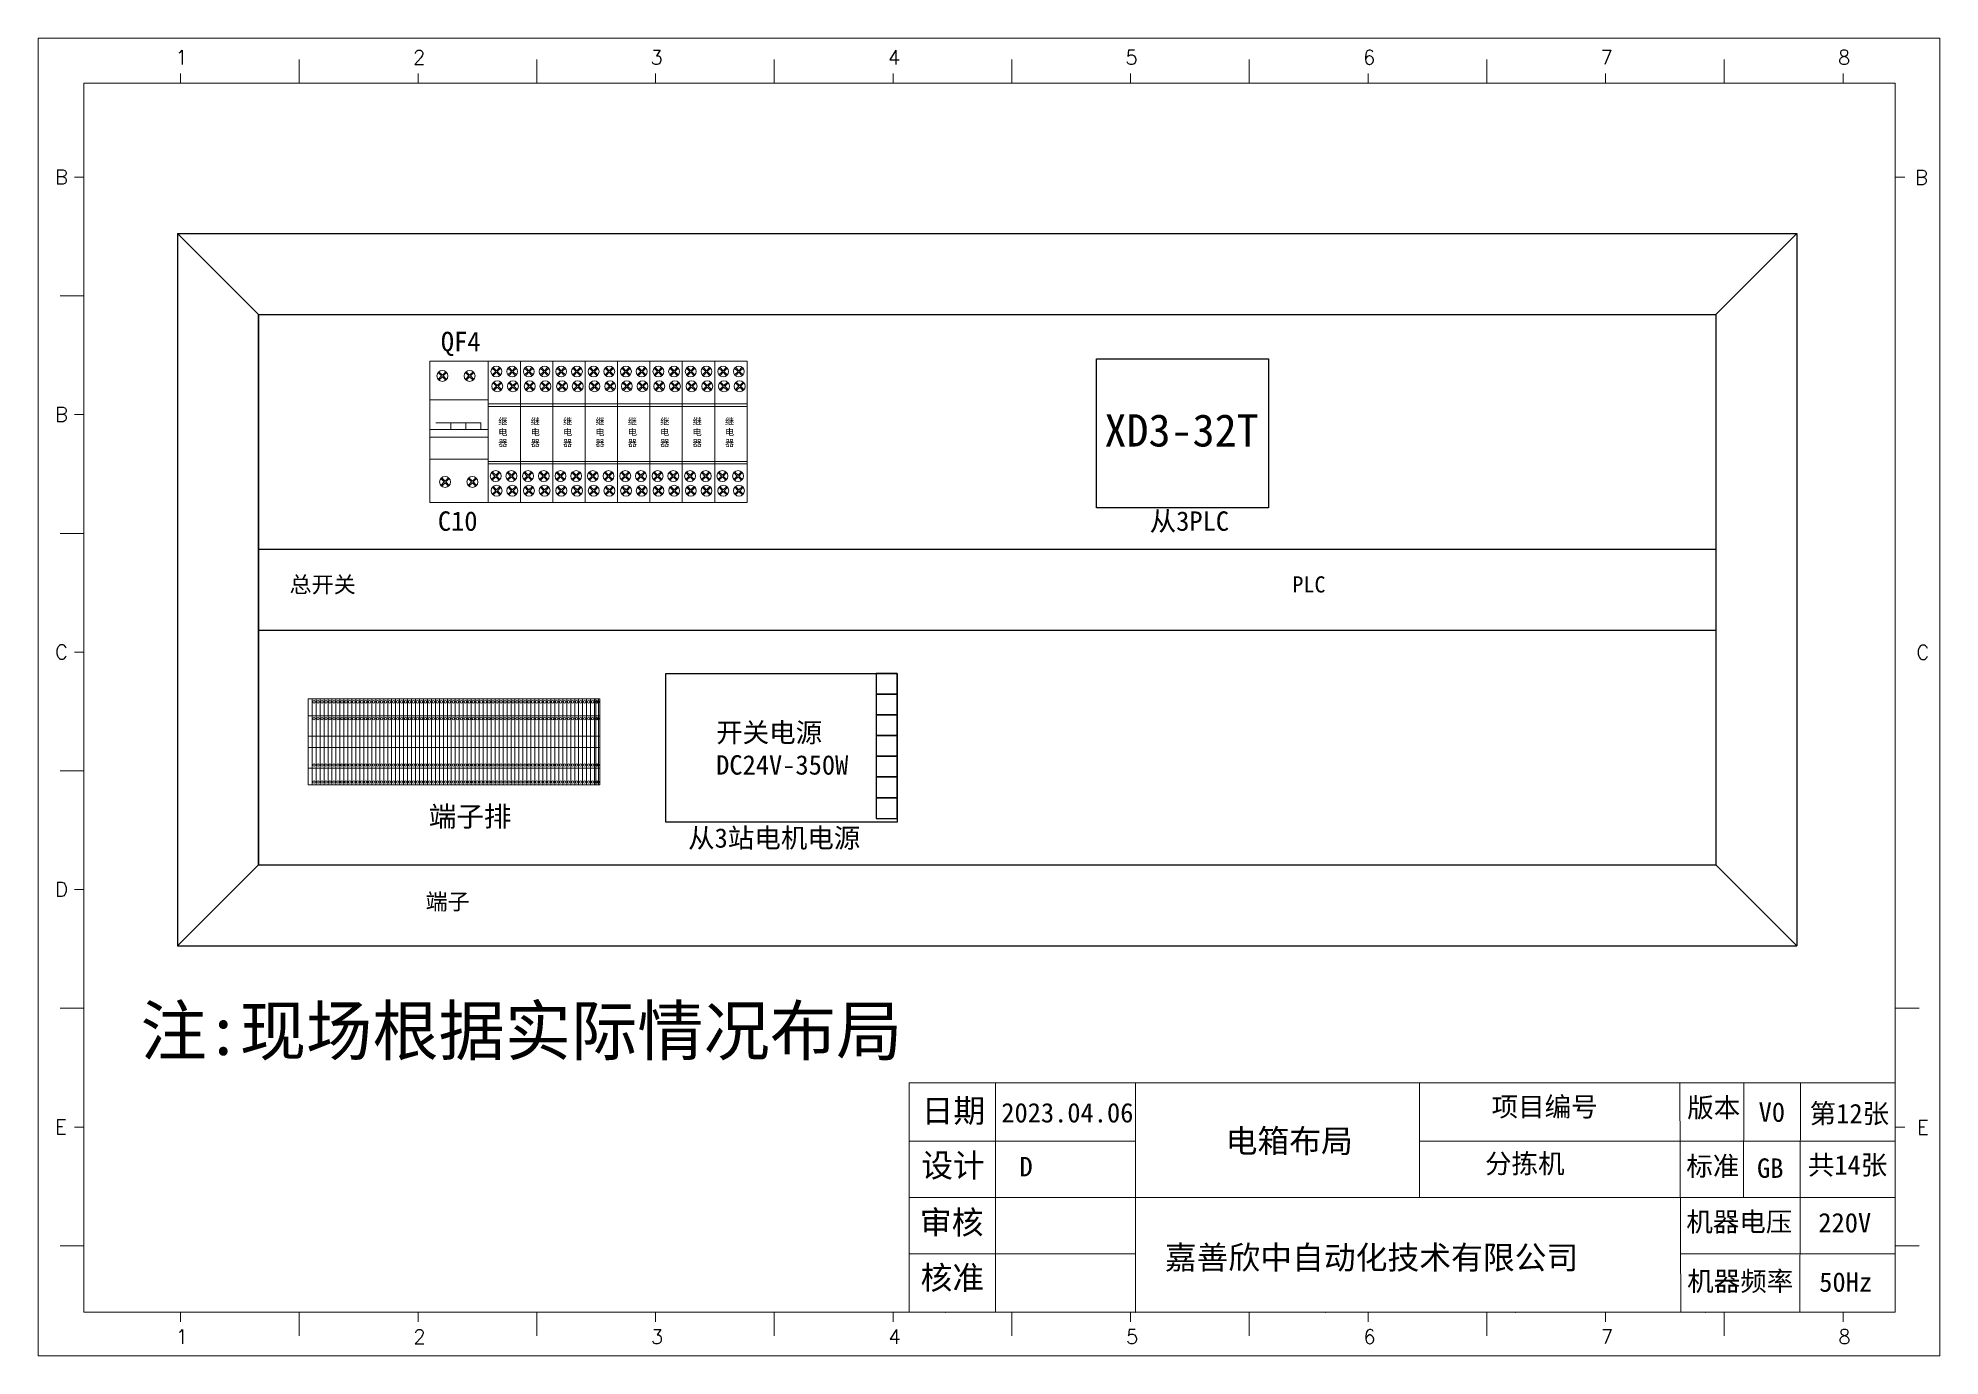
# Model space of a CAD drawing. Header units: millimetres. Extents: x 40430 to 48442, y -3636 to 4180.
# Drawn here: x 42796 to 43383, y 1258 to 1665 of the extents above; entities that cross this region are included whole.
import ezdxf

# ---------------------------------------------------------------- set-up
doc = ezdxf.new("R2010")
doc.units = ezdxf.units.MM
doc.styles.add('SIMPLEX', font='SIMPLEX')
doc.styles.get("Standard").update_dxf_attribs({"font": ''})
doc.styles.get('Standard').set_extended_font_data('SimSun')

msp = doc.modelspace()

# ---------------------------------------------------------------- texts
at = {"color": 7, "lineweight": 9, "style": 'SIMPLEX'}
for s, height, p in [('1', 4.4, (42838.33, 1656.6)), ('2', 4.4, (42911.67, 1656.6)), ('3', 4.4, (42985.01, 1656.6)), ('4', 4.4, (43058.35, 1656.6)), ('5', 4.4, (43131.68, 1656.6)), ('6', 4.4, (43205.02, 1656.6)), ('7', 4.4, (43278.36, 1656.6)), ('8', 4.4, (43351.7, 1656.6)), ('B', 4.46, (42801.14, 1619.62)), ('B', 4.46, (43375.45, 1619.48)), ('B', 4.46, (42801.14, 1546.28)), ('C', 4.46, (42801.14, 1472.95)), ('C', 4.46, (43375.88, 1472.8)), ('D', 4.46, (42801.14, 1399.61)), ('E', 4.46, (42801.14, 1326.27)), ('E', 4.46, (43376.09, 1326.12)), ('1', 4.4, (42838.46, 1261.48)), ('2', 4.4, (42911.8, 1261.48)), ('3', 4.4, (42985.14, 1261.48)), ('4', 4.4, (43058.48, 1261.48)), ('5', 4.4, (43131.82, 1261.48)), ('6', 4.4, (43205.15, 1261.48)), ('7', 4.4, (43278.49, 1261.48)), ('8', 4.4, (43351.83, 1261.48))]:
    msp.add_text(s, height=height, dxfattribs=at).set_placement(p)
at = {"lineweight": 9, "attachment_point": 1}
for s, insert, char_height, width in [('QF4', (42920.27, 1574.04), 6, 12.5285), ('XD3-32T', (43125.18, 1548.6), 10, 12.5285), ('C10', (42919.35, 1518.58), 6, 12.5486), ('从3PLC', (43139.15, 1518.58), 6, 26.3588), ('从3站电机电源', (42996.61, 1420.71), 6, 69.421), ('日期', (43068.71, 1337.06), 7.2, 80.4), ('2023.04.06', (43093.32, 1335.85), 6, 93.9465), ('{\\fSimSun|b0|i0|c134|p2;项目编号}', (43244.73, 1337.69), 6, 93.9465), ('{\\fSimSun|b0|i0|c134|p2;版本}', (43305.13, 1337.44), 6, 93.9465), ('{\\fSimSun|b0|i0|c134|p2;第12张}', (43342.94, 1335.6), 6, 93.9465), ('{\\fSimSun|b1|i0|c134|p34;电箱布局}', (43162.6, 1327.73), 7.2, 72.4452), ('{\\fFangSong_GB2312|b0|i0|c134|p0;设计}', (43068.59, 1320.19), 7.2, 80.4), ('{\\fSimSun|b0|i0|c134|p2;D}', (43098.94, 1319.2), 6, 93.9465), ('分拣机', (43242.7, 1320.14), 6, 93.9465), ('{\\f宋体|b0|i0|c134|p2;标准}', (43304.85, 1319.38), 6, 93.9465), ('{\\fSimSun|b0|i0|c134|p2;共14张}', (43342.38, 1319.73), 6, 93.9465), ('{\\fFangSong_GB2312|b0|i0|c134|p0;审核}', (43068.18, 1302.59), 7.2, 80.4), ('{\\f宋体|b0|i0|c134|p2;机器电压}', (43304.85, 1302.17), 6, 93.9465), ('{\\fSimSun|b0|i0|c134|p2; 220V}', (43341.53, 1301.89), 6, 23.8077), ('{\\fSimSun|b1|i0|c134|p34;嘉善欣中自动化技术有限公司}', (43143.82, 1291.73), 7.2, 179.0781), ('{\\fFangSong_GB2312|b0|i0|c134|p0;核准}', (43068.4, 1285.51), 7.2, 80.4), ('{\\f宋体|b0|i0|c134|p2;机器频率}', (43305.13, 1283.83), 6, 93.9465), ('{\\f宋体|b0|i0|c134|p2; 50Hz}', (43341.81, 1283.55), 6, 93.9465)]:
    msp.add_mtext(s, dxfattribs=dict(at, insert=insert, char_height=char_height, width=width))
at = {"color": 0, "lineweight": 9, "char_height": 2, "attachment_point": 3}
for insert in [(42940.82, 1547.36), (42950.82, 1547.36), (42960.82, 1547.36), (42970.82, 1547.36), (42980.82, 1547.36), (42990.82, 1547.36), (43000.82, 1547.36), (43010.82, 1547.36)]:
    msp.add_mtext_dynamic_manual_height_columns('继\\P电\\P器 ', width=5.094, gutter_width=12.5, heights=[0], dxfattribs=dict(at, insert=insert))
at = {"lineweight": 9, "char_height": 5, "attachment_point": 1}
for s, insert in [('总开关', (42873.54, 1498.48)), ('PLC', (43183.22, 1498.53)), ('端子', (42915.54, 1400.55))]:
    msp.add_mtext_dynamic_manual_height_columns(s, width=931.2624, gutter_width=12.5, heights=[0], dxfattribs=dict(at, insert=insert))
at = {"linetype": 'ByBlock', "lineweight": -2, "insert": (43005.27, 1453.28), "char_height": 15, "width": 77.1662, "attachment_point": 1}
msp.add_mtext('{\\H0.4x;开关电源\\PDC24V-350W}', dxfattribs=at)
at = {"color": 0, "lineweight": 9, "attachment_point": 1}
for s, insert, char_height, width in [('端子排', (42916.54, 1427.48), 6.24, 50.2828), ('{\\fSimSun|b0|i0|c134|p2;V0}', (43327.18, 1336.04), 6, 93.9465), ('{\\fSimSun|b0|i0|c134|p2;GB}', (43326.69, 1318.74), 6, 93.9465)]:
    msp.add_mtext(s, dxfattribs=dict(at, insert=insert, char_height=char_height, width=width))
at = {"color": 1, "lineweight": 9, "insert": (42827.52, 1365.67), "char_height": 15, "width": 285.7157, "attachment_point": 1}
msp.add_mtext('注:现场根据实际情况布局', dxfattribs=at)

# ---------------------------------------------------------------- linework, layer by layer
at = {"color": 7, "lineweight": 9}
for p, q in [((42876.56, 1650.86), (42876.56, 1658.19)), ((42949.9, 1650.86), (42949.9, 1658.19)), ((43023.23, 1650.86), (43023.23, 1658.19)), ((43096.57, 1650.86), (43096.57, 1658.19)), ((43169.91, 1650.86), (43169.91, 1658.19)), ((43243.25, 1650.86), (43243.25, 1658.19)), ((43316.59, 1650.86), (43316.59, 1658.19)), ((43369.39, 1650.86), (42810.03, 1650.86)), ((42810.03, 1650.86), (42810.03, 1271.24)), ((42839.89, 1650.86), (42839.89, 1653.79)), ((42913.23, 1650.86), (42913.23, 1653.79)), ((42986.57, 1650.86), (42986.57, 1653.79)), ((43059.9, 1650.86), (43059.9, 1653.79)), ((43133.24, 1650.86), (43133.24, 1653.79)), ((43206.58, 1650.86), (43206.58, 1653.79)), ((43279.92, 1650.86), (43279.92, 1653.79)), ((43353.25, 1650.86), (43353.25, 1653.79)), ((43369.39, 1271.24), (43369.39, 1650.86)), ((42810.03, 1621.78), (42807.09, 1621.78)), ((43369.39, 1621.78), (43372.32, 1621.78)), ((42810.03, 1585.11), (42802.69, 1585.11)), ((42810.03, 1548.45), (42807.09, 1548.45)), ((42810.03, 1511.78), (42802.69, 1511.78)), ((42810.03, 1475.11), (42807.09, 1475.11)), ((42810.03, 1438.44), (42802.69, 1438.44)), ((42810.03, 1401.77), (42807.09, 1401.77)), ((42810.03, 1365.1), (42802.69, 1365.1)), ((43369.39, 1365.1), (43376.72, 1365.1)), ((43369.39, 1360.05), (43369.39, 1342.09)), ((42810.03, 1328.43), (42807.09, 1328.43)), ((43369.39, 1328.43), (43372.32, 1328.43)), ((42810.03, 1291.76), (42802.69, 1291.76)), ((43369.39, 1291.76), (43376.72, 1291.76)), ((42810.03, 1271.24), (43369.39, 1271.24)), ((42839.89, 1271.24), (42839.89, 1268.31)), ((42876.56, 1271.24), (42876.56, 1263.91)), ((42913.23, 1271.24), (42913.23, 1268.31)), ((42949.9, 1271.24), (42949.9, 1263.91)), ((42986.57, 1271.24), (42986.57, 1268.31)), ((43023.23, 1271.24), (43023.23, 1263.91)), ((43059.9, 1271.24), (43059.9, 1268.31)), ((43096.57, 1271.24), (43096.57, 1263.91)), ((43133.24, 1271.24), (43133.24, 1268.31)), ((43169.91, 1271.24), (43169.91, 1263.91)), ((43206.58, 1271.24), (43206.58, 1268.31)), ((43243.25, 1271.24), (43243.25, 1263.91)), ((43279.92, 1271.24), (43279.92, 1268.31)), ((43316.59, 1271.24), (43316.59, 1263.91)), ((43353.25, 1271.24), (43353.25, 1268.31))]:
    msp.add_line(p, q, dxfattribs=at)
at = {"lineweight": -2}
for p, q in [((42838.94, 1604.38), (43338.94, 1604.38)), ((42838.94, 1604.38), (42838.94, 1384.38)), ((42838.94, 1604.38), (42863.94, 1579.38)), ((43338.94, 1604.38), (43313.94, 1579.38)), ((43338.94, 1604.38), (43338.94, 1604.38)), ((43338.94, 1604.38), (43338.94, 1384.38)), ((42863.94, 1579.38), (43313.94, 1579.38)), ((42863.94, 1579.38), (42863.94, 1409.38)), ((42863.94, 1579.38), (42863.94, 1579.38)), ((42863.94, 1409.38), (42863.94, 1579.38)), ((43313.94, 1579.38), (43313.94, 1409.38)), ((42863.94, 1506.88), (43313.94, 1506.88)), ((42863.94, 1481.88), (43313.94, 1481.88)), ((42838.94, 1384.38), (42863.94, 1409.38)), ((42863.94, 1409.38), (43313.94, 1409.38)), ((43338.94, 1384.38), (43313.94, 1409.38)), ((42838.94, 1384.38), (43338.94, 1384.38))]:
    msp.add_line(p, q, dxfattribs=at)
at = {"linetype": 'ByBlock', "lineweight": 9}
for p, q in [((42936.13, 1562.83), (42937.2, 1561.77)), ((42936.37, 1563.07), (42937.43, 1562.01)), ((42938.49, 1563.07), (42937.43, 1562.01)), ((42938.73, 1562.83), (42937.67, 1561.77)), ((42940.98, 1562.83), (42942.04, 1561.77)), ((42941.22, 1563.07), (42942.28, 1562.01)), ((42943.34, 1563.07), (42942.28, 1562.01)), ((42943.58, 1562.83), (42942.51, 1561.77)), ((42946.13, 1562.83), (42947.2, 1561.77)), ((42946.37, 1563.07), (42947.43, 1562.01)), ((42948.49, 1563.07), (42947.43, 1562.01)), ((42948.73, 1562.83), (42947.67, 1561.77)), ((42950.98, 1562.83), (42952.04, 1561.77)), ((42951.22, 1563.07), (42952.28, 1562.01)), ((42953.34, 1563.07), (42952.28, 1562.01)), ((42953.58, 1562.83), (42952.51, 1561.77)), ((42956.13, 1562.83), (42957.2, 1561.77)), ((42956.37, 1563.07), (42957.43, 1562.01)), ((42958.49, 1563.07), (42957.43, 1562.01)), ((42958.73, 1562.83), (42957.67, 1561.77)), ((42960.98, 1562.83), (42962.04, 1561.77)), ((42961.22, 1563.07), (42962.28, 1562.01)), ((42963.34, 1563.07), (42962.28, 1562.01)), ((42963.58, 1562.83), (42962.51, 1561.77)), ((42966.13, 1562.83), (42967.2, 1561.77)), ((42966.37, 1563.07), (42967.43, 1562.01)), ((42968.49, 1563.07), (42967.43, 1562.01)), ((42968.73, 1562.83), (42967.67, 1561.77)), ((42970.98, 1562.83), (42972.04, 1561.77)), ((42971.22, 1563.07), (42972.28, 1562.01)), ((42973.34, 1563.07), (42972.28, 1562.01)), ((42973.58, 1562.83), (42972.51, 1561.77)), ((42976.13, 1562.83), (42977.2, 1561.77)), ((42976.37, 1563.07), (42977.43, 1562.01)), ((42978.49, 1563.07), (42977.43, 1562.01)), ((42978.73, 1562.83), (42977.67, 1561.77)), ((42980.98, 1562.83), (42982.04, 1561.77)), ((42981.22, 1563.07), (42982.28, 1562.01)), ((42983.34, 1563.07), (42982.28, 1562.01)), ((42983.58, 1562.83), (42982.51, 1561.77)), ((42986.13, 1562.83), (42987.2, 1561.77)), ((42986.37, 1563.07), (42987.43, 1562.01)), ((42988.49, 1563.07), (42987.43, 1562.01)), ((42988.73, 1562.83), (42987.67, 1561.77)), ((42990.98, 1562.83), (42992.04, 1561.77)), ((42991.22, 1563.07), (42992.28, 1562.01)), ((42993.34, 1563.07), (42992.28, 1562.01)), ((42993.58, 1562.83), (42992.51, 1561.77)), ((42996.13, 1562.83), (42997.2, 1561.77)), ((42996.37, 1563.07), (42997.43, 1562.01)), ((42998.49, 1563.07), (42997.43, 1562.01)), ((42998.73, 1562.83), (42997.67, 1561.77)), ((43000.98, 1562.83), (43002.04, 1561.77)), ((43001.22, 1563.07), (43002.28, 1562.01)), ((43003.34, 1563.07), (43002.28, 1562.01)), ((43003.58, 1562.83), (43002.51, 1561.77)), ((43006.13, 1562.83), (43007.2, 1561.77)), ((43006.37, 1563.07), (43007.43, 1562.01)), ((43008.49, 1563.07), (43007.43, 1562.01)), ((43008.73, 1562.83), (43007.67, 1561.77)), ((43010.98, 1562.83), (43012.04, 1561.77)), ((43011.22, 1563.07), (43012.28, 1562.01)), ((43013.34, 1563.07), (43012.28, 1562.01)), ((43013.58, 1562.83), (43012.51, 1561.77)), ((42919.43, 1561.47), (42920.49, 1560.41)), ((42920.49, 1560.41), (42919.43, 1559.35)), ((42919.67, 1561.71), (42920.73, 1560.65)), ((42920.73, 1560.17), (42919.67, 1559.11)), ((42921.79, 1561.71), (42920.73, 1560.65)), ((42920.73, 1560.17), (42921.79, 1559.11)), ((42922.03, 1561.47), (42920.97, 1560.41)), ((42920.97, 1560.41), (42922.03, 1559.35)), ((42927.86, 1561.47), (42928.92, 1560.41)), ((42928.92, 1560.41), (42927.86, 1559.35)), ((42928.1, 1561.71), (42929.16, 1560.65)), ((42929.16, 1560.17), (42928.1, 1559.11)), ((42930.22, 1561.71), (42929.16, 1560.65)), ((42929.16, 1560.17), (42930.22, 1559.11)), ((42930.46, 1561.47), (42929.4, 1560.41)), ((42929.4, 1560.41), (42930.46, 1559.35)), ((42937.2, 1561.77), (42936.13, 1560.71)), ((42937.43, 1561.53), (42936.37, 1560.47)), ((42936.4, 1558.29), (42937.46, 1557.23)), ((42937.46, 1557.23), (42936.4, 1556.17)), ((42936.64, 1558.53), (42937.7, 1557.47)), ((42937.7, 1556.99), (42936.64, 1555.93)), ((42937.43, 1561.53), (42938.49, 1560.47)), ((42937.67, 1561.77), (42938.73, 1560.71)), ((42938.76, 1558.53), (42937.7, 1557.47)), ((42937.7, 1556.99), (42938.76, 1555.93)), ((42939, 1558.29), (42937.94, 1557.23)), ((42937.94, 1557.23), (42939, 1556.17)), ((42942.04, 1561.77), (42940.98, 1560.71)), ((42942.28, 1561.53), (42941.22, 1560.47)), ((42941.24, 1558.29), (42942.3, 1557.23)), ((42942.3, 1557.23), (42941.24, 1556.17)), ((42941.48, 1558.53), (42942.54, 1557.47)), ((42942.54, 1556.99), (42941.48, 1555.93)), ((42942.28, 1561.53), (42943.34, 1560.47)), ((42942.51, 1561.77), (42943.58, 1560.71)), ((42943.6, 1558.53), (42942.54, 1557.47)), ((42942.54, 1556.99), (42943.6, 1555.93)), ((42943.84, 1558.29), (42942.78, 1557.23)), ((42942.78, 1557.23), (42943.84, 1556.17)), ((42947.2, 1561.77), (42946.13, 1560.71)), ((42947.43, 1561.53), (42946.37, 1560.47)), ((42946.4, 1558.29), (42947.46, 1557.23)), ((42947.46, 1557.23), (42946.4, 1556.17)), ((42946.64, 1558.53), (42947.7, 1557.47)), ((42947.7, 1556.99), (42946.64, 1555.93)), ((42947.43, 1561.53), (42948.49, 1560.47)), ((42947.67, 1561.77), (42948.73, 1560.71)), ((42948.76, 1558.53), (42947.7, 1557.47)), ((42947.7, 1556.99), (42948.76, 1555.93)), ((42949, 1558.29), (42947.94, 1557.23)), ((42947.94, 1557.23), (42949, 1556.17)), ((42952.04, 1561.77), (42950.98, 1560.71)), ((42952.28, 1561.53), (42951.22, 1560.47)), ((42951.24, 1558.29), (42952.3, 1557.23)), ((42952.3, 1557.23), (42951.24, 1556.17)), ((42951.48, 1558.53), (42952.54, 1557.47)), ((42952.54, 1556.99), (42951.48, 1555.93)), ((42952.28, 1561.53), (42953.34, 1560.47)), ((42952.51, 1561.77), (42953.58, 1560.71)), ((42953.6, 1558.53), (42952.54, 1557.47)), ((42952.54, 1556.99), (42953.6, 1555.93)), ((42953.84, 1558.29), (42952.78, 1557.23)), ((42952.78, 1557.23), (42953.84, 1556.17)), ((42957.2, 1561.77), (42956.13, 1560.71)), ((42957.43, 1561.53), (42956.37, 1560.47)), ((42956.4, 1558.29), (42957.46, 1557.23)), ((42957.46, 1557.23), (42956.4, 1556.17)), ((42956.64, 1558.53), (42957.7, 1557.47)), ((42957.7, 1556.99), (42956.64, 1555.93)), ((42957.43, 1561.53), (42958.49, 1560.47)), ((42957.67, 1561.77), (42958.73, 1560.71)), ((42958.76, 1558.53), (42957.7, 1557.47)), ((42957.7, 1556.99), (42958.76, 1555.93)), ((42959, 1558.29), (42957.94, 1557.23)), ((42957.94, 1557.23), (42959, 1556.17)), ((42962.04, 1561.77), (42960.98, 1560.71)), ((42962.28, 1561.53), (42961.22, 1560.47)), ((42961.24, 1558.29), (42962.3, 1557.23)), ((42962.3, 1557.23), (42961.24, 1556.17)), ((42961.48, 1558.53), (42962.54, 1557.47)), ((42962.54, 1556.99), (42961.48, 1555.93)), ((42962.28, 1561.53), (42963.34, 1560.47)), ((42962.51, 1561.77), (42963.58, 1560.71)), ((42963.6, 1558.53), (42962.54, 1557.47)), ((42962.54, 1556.99), (42963.6, 1555.93)), ((42963.84, 1558.29), (42962.78, 1557.23)), ((42962.78, 1557.23), (42963.84, 1556.17)), ((42967.2, 1561.77), (42966.13, 1560.71)), ((42967.43, 1561.53), (42966.37, 1560.47)), ((42966.4, 1558.29), (42967.46, 1557.23)), ((42967.46, 1557.23), (42966.4, 1556.17)), ((42966.64, 1558.53), (42967.7, 1557.47)), ((42967.7, 1556.99), (42966.64, 1555.93)), ((42967.43, 1561.53), (42968.49, 1560.47)), ((42967.67, 1561.77), (42968.73, 1560.71)), ((42968.76, 1558.53), (42967.7, 1557.47)), ((42967.7, 1556.99), (42968.76, 1555.93)), ((42969, 1558.29), (42967.94, 1557.23)), ((42967.94, 1557.23), (42969, 1556.17)), ((42972.04, 1561.77), (42970.98, 1560.71)), ((42972.28, 1561.53), (42971.22, 1560.47)), ((42971.24, 1558.29), (42972.3, 1557.23)), ((42972.3, 1557.23), (42971.24, 1556.17)), ((42971.48, 1558.53), (42972.54, 1557.47)), ((42972.54, 1556.99), (42971.48, 1555.93)), ((42972.28, 1561.53), (42973.34, 1560.47)), ((42972.51, 1561.77), (42973.58, 1560.71)), ((42973.6, 1558.53), (42972.54, 1557.47)), ((42972.54, 1556.99), (42973.6, 1555.93)), ((42973.84, 1558.29), (42972.78, 1557.23)), ((42972.78, 1557.23), (42973.84, 1556.17)), ((42977.2, 1561.77), (42976.13, 1560.71)), ((42977.43, 1561.53), (42976.37, 1560.47)), ((42976.4, 1558.29), (42977.46, 1557.23)), ((42977.46, 1557.23), (42976.4, 1556.17)), ((42976.64, 1558.53), (42977.7, 1557.47)), ((42977.7, 1556.99), (42976.64, 1555.93)), ((42977.43, 1561.53), (42978.49, 1560.47)), ((42977.67, 1561.77), (42978.73, 1560.71)), ((42978.76, 1558.53), (42977.7, 1557.47)), ((42977.7, 1556.99), (42978.76, 1555.93)), ((42979, 1558.29), (42977.94, 1557.23)), ((42977.94, 1557.23), (42979, 1556.17)), ((42982.04, 1561.77), (42980.98, 1560.71)), ((42982.28, 1561.53), (42981.22, 1560.47)), ((42981.24, 1558.29), (42982.3, 1557.23)), ((42982.3, 1557.23), (42981.24, 1556.17)), ((42981.48, 1558.53), (42982.54, 1557.47)), ((42982.54, 1556.99), (42981.48, 1555.93)), ((42982.28, 1561.53), (42983.34, 1560.47)), ((42982.51, 1561.77), (42983.58, 1560.71)), ((42983.6, 1558.53), (42982.54, 1557.47)), ((42982.54, 1556.99), (42983.6, 1555.93)), ((42983.84, 1558.29), (42982.78, 1557.23)), ((42982.78, 1557.23), (42983.84, 1556.17)), ((42987.2, 1561.77), (42986.13, 1560.71)), ((42987.43, 1561.53), (42986.37, 1560.47)), ((42986.4, 1558.29), (42987.46, 1557.23)), ((42987.46, 1557.23), (42986.4, 1556.17)), ((42986.64, 1558.53), (42987.7, 1557.47)), ((42987.7, 1556.99), (42986.64, 1555.93)), ((42987.43, 1561.53), (42988.49, 1560.47)), ((42987.67, 1561.77), (42988.73, 1560.71)), ((42988.76, 1558.53), (42987.7, 1557.47)), ((42987.7, 1556.99), (42988.76, 1555.93)), ((42989, 1558.29), (42987.94, 1557.23)), ((42987.94, 1557.23), (42989, 1556.17)), ((42992.04, 1561.77), (42990.98, 1560.71)), ((42992.28, 1561.53), (42991.22, 1560.47)), ((42991.24, 1558.29), (42992.3, 1557.23)), ((42992.3, 1557.23), (42991.24, 1556.17)), ((42991.48, 1558.53), (42992.54, 1557.47)), ((42992.54, 1556.99), (42991.48, 1555.93)), ((42992.28, 1561.53), (42993.34, 1560.47)), ((42992.51, 1561.77), (42993.58, 1560.71)), ((42993.6, 1558.53), (42992.54, 1557.47)), ((42992.54, 1556.99), (42993.6, 1555.93)), ((42993.84, 1558.29), (42992.78, 1557.23)), ((42992.78, 1557.23), (42993.84, 1556.17)), ((42997.2, 1561.77), (42996.13, 1560.71)), ((42997.43, 1561.53), (42996.37, 1560.47)), ((42996.4, 1558.29), (42997.46, 1557.23)), ((42997.46, 1557.23), (42996.4, 1556.17)), ((42996.64, 1558.53), (42997.7, 1557.47)), ((42997.7, 1556.99), (42996.64, 1555.93)), ((42997.43, 1561.53), (42998.49, 1560.47)), ((42997.67, 1561.77), (42998.73, 1560.71)), ((42998.76, 1558.53), (42997.7, 1557.47)), ((42997.7, 1556.99), (42998.76, 1555.93)), ((42999, 1558.29), (42997.94, 1557.23)), ((42997.94, 1557.23), (42999, 1556.17)), ((43002.04, 1561.77), (43000.98, 1560.71)), ((43002.28, 1561.53), (43001.22, 1560.47)), ((43001.24, 1558.29), (43002.3, 1557.23)), ((43002.3, 1557.23), (43001.24, 1556.17)), ((43001.48, 1558.53), (43002.54, 1557.47)), ((43002.54, 1556.99), (43001.48, 1555.93)), ((43002.28, 1561.53), (43003.34, 1560.47)), ((43002.51, 1561.77), (43003.58, 1560.71)), ((43003.6, 1558.53), (43002.54, 1557.47)), ((43002.54, 1556.99), (43003.6, 1555.93)), ((43003.84, 1558.29), (43002.78, 1557.23)), ((43002.78, 1557.23), (43003.84, 1556.17)), ((43007.2, 1561.77), (43006.13, 1560.71)), ((43007.43, 1561.53), (43006.37, 1560.47)), ((43006.4, 1558.29), (43007.46, 1557.23)), ((43007.46, 1557.23), (43006.4, 1556.17)), ((43006.64, 1558.53), (43007.7, 1557.47)), ((43007.7, 1556.99), (43006.64, 1555.93)), ((43007.43, 1561.53), (43008.49, 1560.47)), ((43007.67, 1561.77), (43008.73, 1560.71)), ((43008.76, 1558.53), (43007.7, 1557.47)), ((43007.7, 1556.99), (43008.76, 1555.93)), ((43009, 1558.29), (43007.94, 1557.23)), ((43007.94, 1557.23), (43009, 1556.17)), ((43012.04, 1561.77), (43010.98, 1560.71)), ((43012.28, 1561.53), (43011.22, 1560.47)), ((43011.24, 1558.29), (43012.3, 1557.23)), ((43012.3, 1557.23), (43011.24, 1556.17)), ((43011.48, 1558.53), (43012.54, 1557.47)), ((43012.54, 1556.99), (43011.48, 1555.93)), ((43012.28, 1561.53), (43013.34, 1560.47)), ((43012.51, 1561.77), (43013.58, 1560.71)), ((43013.6, 1558.53), (43012.54, 1557.47)), ((43012.54, 1556.99), (43013.6, 1555.93)), ((43013.84, 1558.29), (43012.78, 1557.23)), ((43012.78, 1557.23), (43013.84, 1556.17)), ((42920.28, 1528.72), (42921.34, 1527.66)), ((42921.34, 1527.66), (42920.28, 1526.6)), ((42920.52, 1528.96), (42921.58, 1527.9)), ((42921.58, 1527.42), (42920.52, 1526.36)), ((42922.64, 1528.96), (42921.58, 1527.9)), ((42921.58, 1527.42), (42922.64, 1526.36)), ((42922.88, 1528.72), (42921.82, 1527.66)), ((42921.82, 1527.66), (42922.88, 1526.6)), ((42928.71, 1528.72), (42929.77, 1527.66)), ((42929.77, 1527.66), (42928.71, 1526.6)), ((42928.95, 1528.96), (42930.01, 1527.9)), ((42930.01, 1527.42), (42928.95, 1526.36)), ((42931.07, 1528.96), (42930.01, 1527.9)), ((42930.01, 1527.42), (42931.07, 1526.36)), ((42931.31, 1528.72), (42930.25, 1527.66)), ((42930.25, 1527.66), (42931.31, 1526.6)), ((42935.91, 1530.56), (42936.97, 1529.5)), ((42936.97, 1529.5), (42935.91, 1528.44)), ((42936.15, 1530.8), (42937.21, 1529.74)), ((42937.21, 1529.26), (42936.15, 1528.2)), ((42938.27, 1530.8), (42937.21, 1529.74)), ((42937.21, 1529.26), (42938.27, 1528.2)), ((42938.51, 1530.56), (42937.45, 1529.5)), ((42937.45, 1529.5), (42938.51, 1528.44)), ((42940.75, 1530.56), (42941.81, 1529.5)), ((42941.81, 1529.5), (42940.75, 1528.44)), ((42940.99, 1530.8), (42942.05, 1529.74)), ((42942.05, 1529.26), (42940.99, 1528.2)), ((42943.11, 1530.8), (42942.05, 1529.74)), ((42942.05, 1529.26), (42943.11, 1528.2)), ((42943.35, 1530.56), (42942.29, 1529.5)), ((42942.29, 1529.5), (42943.35, 1528.44)), ((42945.91, 1530.56), (42946.97, 1529.5)), ((42946.97, 1529.5), (42945.91, 1528.44)), ((42946.15, 1530.8), (42947.21, 1529.74)), ((42947.21, 1529.26), (42946.15, 1528.2)), ((42948.27, 1530.8), (42947.21, 1529.74)), ((42947.21, 1529.26), (42948.27, 1528.2)), ((42948.51, 1530.56), (42947.45, 1529.5)), ((42947.45, 1529.5), (42948.51, 1528.44)), ((42950.75, 1530.56), (42951.81, 1529.5)), ((42951.81, 1529.5), (42950.75, 1528.44)), ((42950.99, 1530.8), (42952.05, 1529.74)), ((42952.05, 1529.26), (42950.99, 1528.2)), ((42953.11, 1530.8), (42952.05, 1529.74)), ((42952.05, 1529.26), (42953.11, 1528.2)), ((42953.35, 1530.56), (42952.29, 1529.5)), ((42952.29, 1529.5), (42953.35, 1528.44)), ((42955.91, 1530.56), (42956.97, 1529.5)), ((42956.97, 1529.5), (42955.91, 1528.44)), ((42956.15, 1530.8), (42957.21, 1529.74)), ((42957.21, 1529.26), (42956.15, 1528.2)), ((42958.27, 1530.8), (42957.21, 1529.74)), ((42957.21, 1529.26), (42958.27, 1528.2)), ((42958.51, 1530.56), (42957.45, 1529.5)), ((42957.45, 1529.5), (42958.51, 1528.44)), ((42960.75, 1530.56), (42961.81, 1529.5)), ((42961.81, 1529.5), (42960.75, 1528.44)), ((42960.99, 1530.8), (42962.05, 1529.74)), ((42962.05, 1529.26), (42960.99, 1528.2)), ((42963.11, 1530.8), (42962.05, 1529.74)), ((42962.05, 1529.26), (42963.11, 1528.2)), ((42963.35, 1530.56), (42962.29, 1529.5)), ((42962.29, 1529.5), (42963.35, 1528.44)), ((42965.91, 1530.56), (42966.97, 1529.5)), ((42966.97, 1529.5), (42965.91, 1528.44)), ((42966.15, 1530.8), (42967.21, 1529.74)), ((42967.21, 1529.26), (42966.15, 1528.2)), ((42968.27, 1530.8), (42967.21, 1529.74)), ((42967.21, 1529.26), (42968.27, 1528.2)), ((42968.51, 1530.56), (42967.45, 1529.5)), ((42967.45, 1529.5), (42968.51, 1528.44)), ((42970.75, 1530.56), (42971.81, 1529.5)), ((42971.81, 1529.5), (42970.75, 1528.44)), ((42970.99, 1530.8), (42972.05, 1529.74)), ((42972.05, 1529.26), (42970.99, 1528.2)), ((42973.11, 1530.8), (42972.05, 1529.74)), ((42972.05, 1529.26), (42973.11, 1528.2)), ((42973.35, 1530.56), (42972.29, 1529.5)), ((42972.29, 1529.5), (42973.35, 1528.44)), ((42975.91, 1530.56), (42976.97, 1529.5)), ((42976.97, 1529.5), (42975.91, 1528.44)), ((42976.15, 1530.8), (42977.21, 1529.74)), ((42977.21, 1529.26), (42976.15, 1528.2)), ((42978.27, 1530.8), (42977.21, 1529.74)), ((42977.21, 1529.26), (42978.27, 1528.2)), ((42978.51, 1530.56), (42977.45, 1529.5)), ((42977.45, 1529.5), (42978.51, 1528.44)), ((42980.75, 1530.56), (42981.81, 1529.5)), ((42981.81, 1529.5), (42980.75, 1528.44)), ((42980.99, 1530.8), (42982.05, 1529.74)), ((42982.05, 1529.26), (42980.99, 1528.2)), ((42983.11, 1530.8), (42982.05, 1529.74)), ((42982.05, 1529.26), (42983.11, 1528.2)), ((42983.35, 1530.56), (42982.29, 1529.5)), ((42982.29, 1529.5), (42983.35, 1528.44)), ((42985.91, 1530.56), (42986.97, 1529.5)), ((42986.97, 1529.5), (42985.91, 1528.44)), ((42986.15, 1530.8), (42987.21, 1529.74)), ((42987.21, 1529.26), (42986.15, 1528.2)), ((42988.27, 1530.8), (42987.21, 1529.74)), ((42987.21, 1529.26), (42988.27, 1528.2)), ((42988.51, 1530.56), (42987.45, 1529.5)), ((42987.45, 1529.5), (42988.51, 1528.44)), ((42990.75, 1530.56), (42991.81, 1529.5)), ((42991.81, 1529.5), (42990.75, 1528.44)), ((42990.99, 1530.8), (42992.05, 1529.74)), ((42992.05, 1529.26), (42990.99, 1528.2)), ((42993.11, 1530.8), (42992.05, 1529.74)), ((42992.05, 1529.26), (42993.11, 1528.2)), ((42993.35, 1530.56), (42992.29, 1529.5)), ((42992.29, 1529.5), (42993.35, 1528.44)), ((42995.91, 1530.56), (42996.97, 1529.5)), ((42996.97, 1529.5), (42995.91, 1528.44)), ((42996.15, 1530.8), (42997.21, 1529.74)), ((42997.21, 1529.26), (42996.15, 1528.2)), ((42998.27, 1530.8), (42997.21, 1529.74)), ((42997.21, 1529.26), (42998.27, 1528.2)), ((42998.51, 1530.56), (42997.45, 1529.5)), ((42997.45, 1529.5), (42998.51, 1528.44)), ((43000.75, 1530.56), (43001.81, 1529.5)), ((43001.81, 1529.5), (43000.75, 1528.44)), ((43000.99, 1530.8), (43002.05, 1529.74)), ((43002.05, 1529.26), (43000.99, 1528.2)), ((43003.11, 1530.8), (43002.05, 1529.74)), ((43002.05, 1529.26), (43003.11, 1528.2)), ((43003.35, 1530.56), (43002.29, 1529.5)), ((43002.29, 1529.5), (43003.35, 1528.44)), ((43005.91, 1530.56), (43006.97, 1529.5)), ((43006.97, 1529.5), (43005.91, 1528.44)), ((43006.15, 1530.8), (43007.21, 1529.74)), ((43007.21, 1529.26), (43006.15, 1528.2)), ((43008.27, 1530.8), (43007.21, 1529.74)), ((43007.21, 1529.26), (43008.27, 1528.2)), ((43008.51, 1530.56), (43007.45, 1529.5)), ((43007.45, 1529.5), (43008.51, 1528.44)), ((43010.75, 1530.56), (43011.81, 1529.5)), ((43011.81, 1529.5), (43010.75, 1528.44)), ((43010.99, 1530.8), (43012.05, 1529.74)), ((43012.05, 1529.26), (43010.99, 1528.2)), ((43013.11, 1530.8), (43012.05, 1529.74)), ((43012.05, 1529.26), (43013.11, 1528.2)), ((43013.35, 1530.56), (43012.29, 1529.5)), ((43012.29, 1529.5), (43013.35, 1528.44)), ((42936.17, 1526.02), (42937.23, 1524.96)), ((42937.23, 1524.96), (42936.17, 1523.9)), ((42936.41, 1526.26), (42937.47, 1525.2)), ((42937.47, 1524.72), (42936.41, 1523.66)), ((42938.53, 1526.26), (42937.47, 1525.2)), ((42937.47, 1524.72), (42938.53, 1523.66)), ((42938.77, 1526.02), (42937.71, 1524.96)), ((42937.71, 1524.96), (42938.77, 1523.9)), ((42941.01, 1526.02), (42942.07, 1524.96)), ((42942.07, 1524.96), (42941.01, 1523.9)), ((42941.25, 1526.26), (42942.31, 1525.2)), ((42942.31, 1524.72), (42941.25, 1523.66)), ((42943.37, 1526.26), (42942.31, 1525.2)), ((42942.31, 1524.72), (42943.37, 1523.66)), ((42943.61, 1526.02), (42942.55, 1524.96)), ((42942.55, 1524.96), (42943.61, 1523.9)), ((42946.17, 1526.02), (42947.23, 1524.96)), ((42947.23, 1524.96), (42946.17, 1523.9)), ((42946.41, 1526.26), (42947.47, 1525.2)), ((42947.47, 1524.72), (42946.41, 1523.66)), ((42948.53, 1526.26), (42947.47, 1525.2)), ((42947.47, 1524.72), (42948.53, 1523.66)), ((42948.77, 1526.02), (42947.71, 1524.96)), ((42947.71, 1524.96), (42948.77, 1523.9)), ((42951.01, 1526.02), (42952.07, 1524.96)), ((42952.07, 1524.96), (42951.01, 1523.9)), ((42951.25, 1526.26), (42952.31, 1525.2)), ((42952.31, 1524.72), (42951.25, 1523.66)), ((42953.37, 1526.26), (42952.31, 1525.2)), ((42952.31, 1524.72), (42953.37, 1523.66)), ((42953.61, 1526.02), (42952.55, 1524.96)), ((42952.55, 1524.96), (42953.61, 1523.9)), ((42956.17, 1526.02), (42957.23, 1524.96)), ((42957.23, 1524.96), (42956.17, 1523.9)), ((42956.41, 1526.26), (42957.47, 1525.2)), ((42957.47, 1524.72), (42956.41, 1523.66)), ((42958.53, 1526.26), (42957.47, 1525.2)), ((42957.47, 1524.72), (42958.53, 1523.66)), ((42958.77, 1526.02), (42957.71, 1524.96)), ((42957.71, 1524.96), (42958.77, 1523.9)), ((42961.01, 1526.02), (42962.07, 1524.96)), ((42962.07, 1524.96), (42961.01, 1523.9)), ((42961.25, 1526.26), (42962.31, 1525.2)), ((42962.31, 1524.72), (42961.25, 1523.66)), ((42963.37, 1526.26), (42962.31, 1525.2)), ((42962.31, 1524.72), (42963.37, 1523.66)), ((42963.61, 1526.02), (42962.55, 1524.96)), ((42962.55, 1524.96), (42963.61, 1523.9)), ((42966.17, 1526.02), (42967.23, 1524.96)), ((42967.23, 1524.96), (42966.17, 1523.9)), ((42966.41, 1526.26), (42967.47, 1525.2)), ((42967.47, 1524.72), (42966.41, 1523.66)), ((42968.53, 1526.26), (42967.47, 1525.2)), ((42967.47, 1524.72), (42968.53, 1523.66)), ((42968.77, 1526.02), (42967.71, 1524.96)), ((42967.71, 1524.96), (42968.77, 1523.9)), ((42971.01, 1526.02), (42972.07, 1524.96)), ((42972.07, 1524.96), (42971.01, 1523.9)), ((42971.25, 1526.26), (42972.31, 1525.2)), ((42972.31, 1524.72), (42971.25, 1523.66)), ((42973.37, 1526.26), (42972.31, 1525.2)), ((42972.31, 1524.72), (42973.37, 1523.66)), ((42973.61, 1526.02), (42972.55, 1524.96)), ((42972.55, 1524.96), (42973.61, 1523.9)), ((42976.17, 1526.02), (42977.23, 1524.96)), ((42977.23, 1524.96), (42976.17, 1523.9)), ((42976.41, 1526.26), (42977.47, 1525.2)), ((42977.47, 1524.72), (42976.41, 1523.66)), ((42978.53, 1526.26), (42977.47, 1525.2)), ((42977.47, 1524.72), (42978.53, 1523.66)), ((42978.77, 1526.02), (42977.71, 1524.96)), ((42977.71, 1524.96), (42978.77, 1523.9)), ((42981.01, 1526.02), (42982.07, 1524.96)), ((42982.07, 1524.96), (42981.01, 1523.9)), ((42981.25, 1526.26), (42982.31, 1525.2)), ((42982.31, 1524.72), (42981.25, 1523.66)), ((42983.37, 1526.26), (42982.31, 1525.2)), ((42982.31, 1524.72), (42983.37, 1523.66)), ((42983.61, 1526.02), (42982.55, 1524.96)), ((42982.55, 1524.96), (42983.61, 1523.9)), ((42986.17, 1526.02), (42987.23, 1524.96)), ((42987.23, 1524.96), (42986.17, 1523.9)), ((42986.41, 1526.26), (42987.47, 1525.2)), ((42987.47, 1524.72), (42986.41, 1523.66)), ((42988.53, 1526.26), (42987.47, 1525.2)), ((42987.47, 1524.72), (42988.53, 1523.66)), ((42988.77, 1526.02), (42987.71, 1524.96)), ((42987.71, 1524.96), (42988.77, 1523.9)), ((42991.01, 1526.02), (42992.07, 1524.96)), ((42992.07, 1524.96), (42991.01, 1523.9)), ((42991.25, 1526.26), (42992.31, 1525.2)), ((42992.31, 1524.72), (42991.25, 1523.66)), ((42993.37, 1526.26), (42992.31, 1525.2)), ((42992.31, 1524.72), (42993.37, 1523.66)), ((42993.61, 1526.02), (42992.55, 1524.96)), ((42992.55, 1524.96), (42993.61, 1523.9)), ((42996.17, 1526.02), (42997.23, 1524.96)), ((42997.23, 1524.96), (42996.17, 1523.9)), ((42996.41, 1526.26), (42997.47, 1525.2)), ((42997.47, 1524.72), (42996.41, 1523.66)), ((42998.53, 1526.26), (42997.47, 1525.2)), ((42997.47, 1524.72), (42998.53, 1523.66)), ((42998.77, 1526.02), (42997.71, 1524.96)), ((42997.71, 1524.96), (42998.77, 1523.9)), ((43001.01, 1526.02), (43002.07, 1524.96)), ((43002.07, 1524.96), (43001.01, 1523.9)), ((43001.25, 1526.26), (43002.31, 1525.2)), ((43002.31, 1524.72), (43001.25, 1523.66)), ((43003.37, 1526.26), (43002.31, 1525.2)), ((43002.31, 1524.72), (43003.37, 1523.66)), ((43003.61, 1526.02), (43002.55, 1524.96)), ((43002.55, 1524.96), (43003.61, 1523.9)), ((43006.17, 1526.02), (43007.23, 1524.96)), ((43007.23, 1524.96), (43006.17, 1523.9)), ((43006.41, 1526.26), (43007.47, 1525.2)), ((43007.47, 1524.72), (43006.41, 1523.66)), ((43008.53, 1526.26), (43007.47, 1525.2)), ((43007.47, 1524.72), (43008.53, 1523.66)), ((43008.77, 1526.02), (43007.71, 1524.96)), ((43007.71, 1524.96), (43008.77, 1523.9)), ((43011.01, 1526.02), (43012.07, 1524.96)), ((43012.07, 1524.96), (43011.01, 1523.9)), ((43011.25, 1526.26), (43012.31, 1525.2)), ((43012.31, 1524.72), (43011.25, 1523.66)), ((43013.37, 1526.26), (43012.31, 1525.2)), ((43012.31, 1524.72), (43013.37, 1523.66)), ((43013.61, 1526.02), (43012.55, 1524.96)), ((43012.55, 1524.96), (43013.61, 1523.9))]:
    msp.add_line(p, q, dxfattribs=at)
at = {"color": 0, "lineweight": 9}
for p, q in [((42944.83, 1551.83), (42934.83, 1551.83)), ((42934.83, 1550.96), (42944.83, 1550.96)), ((42954.83, 1551.83), (42944.83, 1551.83)), ((42944.83, 1550.96), (42954.83, 1550.96)), ((42964.83, 1551.83), (42954.83, 1551.83)), ((42954.83, 1550.96), (42964.83, 1550.96)), ((42974.83, 1551.83), (42964.83, 1551.83)), ((42964.83, 1550.96), (42974.83, 1550.96)), ((42984.83, 1551.83), (42974.83, 1551.83)), ((42974.83, 1550.96), (42984.83, 1550.96)), ((42994.83, 1551.83), (42984.83, 1551.83)), ((42984.83, 1550.96), (42994.83, 1550.96)), ((43004.83, 1551.83), (42994.83, 1551.83)), ((42994.83, 1550.96), (43004.83, 1550.96)), ((43014.83, 1551.83), (43004.83, 1551.83)), ((43004.83, 1550.96), (43014.83, 1550.96)), ((42934.83, 1533.97), (42944.83, 1533.97)), ((42934.83, 1533.27), (42944.83, 1533.27)), ((42944.83, 1533.97), (42954.83, 1533.97)), ((42944.83, 1533.27), (42954.83, 1533.27)), ((42954.83, 1533.97), (42964.83, 1533.97)), ((42954.83, 1533.27), (42964.83, 1533.27)), ((42964.83, 1533.97), (42974.83, 1533.97)), ((42964.83, 1533.27), (42974.83, 1533.27)), ((42974.83, 1533.97), (42984.83, 1533.97)), ((42974.83, 1533.27), (42984.83, 1533.27)), ((42984.83, 1533.97), (42994.83, 1533.97)), ((42984.83, 1533.27), (42994.83, 1533.27)), ((42994.83, 1533.97), (43004.83, 1533.97)), ((42994.83, 1533.27), (43004.83, 1533.27)), ((43004.83, 1533.97), (43014.83, 1533.97)), ((43004.83, 1533.27), (43014.83, 1533.27)), ((42879.28, 1455.43), (42880.5, 1455.43)), ((42880.5, 1455.43), (42881.73, 1455.43)), ((42881.73, 1455.43), (42882.96, 1455.43)), ((42882.96, 1455.43), (42884.19, 1455.43)), ((42884.19, 1455.43), (42885.42, 1455.43)), ((42885.42, 1455.43), (42886.65, 1455.43)), ((42886.65, 1455.43), (42887.88, 1455.43)), ((42887.88, 1455.43), (42889.1, 1455.43)), ((42889.1, 1455.43), (42890.33, 1455.43)), ((42890.33, 1455.43), (42891.56, 1455.43)), ((42891.56, 1455.43), (42892.79, 1455.43)), ((42892.79, 1455.43), (42894.02, 1455.43)), ((42894.02, 1455.43), (42895.25, 1455.43)), ((42895.25, 1455.43), (42896.47, 1455.43)), ((42896.47, 1455.43), (42897.7, 1455.43)), ((42897.7, 1455.43), (42898.93, 1455.43)), ((42898.93, 1455.43), (42900.16, 1455.43)), ((42900.16, 1455.43), (42901.39, 1455.43)), ((42901.39, 1455.43), (42902.62, 1455.43)), ((42902.62, 1455.43), (42903.85, 1455.43)), ((42903.85, 1455.43), (42905.07, 1455.43)), ((42905.07, 1455.43), (42906.3, 1455.43)), ((42906.3, 1455.43), (42907.53, 1455.43)), ((42907.53, 1455.43), (42908.76, 1455.43)), ((42908.76, 1455.43), (42909.99, 1455.43)), ((42909.99, 1455.43), (42911.22, 1455.43)), ((42911.22, 1455.43), (42912.45, 1455.43)), ((42912.45, 1455.43), (42913.67, 1455.43)), ((42913.67, 1455.43), (42914.9, 1455.43)), ((42914.9, 1455.43), (42916.13, 1455.43)), ((42916.13, 1455.43), (42917.36, 1455.43)), ((42917.36, 1455.43), (42918.59, 1455.43)), ((42918.59, 1455.43), (42919.82, 1455.43)), ((42919.82, 1455.43), (42921.04, 1455.43)), ((42921.04, 1455.43), (42922.27, 1455.43)), ((42922.27, 1455.43), (42923.5, 1455.43)), ((42923.5, 1455.43), (42924.73, 1455.43)), ((42924.73, 1455.43), (42925.96, 1455.43)), ((42925.96, 1455.43), (42927.19, 1455.43)), ((42927.19, 1455.43), (42928.42, 1455.43)), ((42928.42, 1455.43), (42929.64, 1455.43)), ((42929.64, 1455.43), (42930.87, 1455.43)), ((42930.87, 1455.43), (42932.1, 1455.43)), ((42932.1, 1455.43), (42933.33, 1455.43)), ((42933.33, 1455.43), (42934.56, 1455.43)), ((42934.56, 1455.43), (42935.79, 1455.43)), ((42935.79, 1455.43), (42937.02, 1455.43)), ((42937.02, 1455.43), (42938.24, 1455.43)), ((42938.24, 1455.43), (42939.47, 1455.43)), ((42939.47, 1455.43), (42940.7, 1455.43)), ((42940.7, 1455.43), (42941.93, 1455.43)), ((42941.93, 1455.43), (42943.16, 1455.43)), ((42943.16, 1455.43), (42944.39, 1455.43)), ((42944.39, 1455.43), (42945.61, 1455.43)), ((42945.61, 1455.43), (42946.84, 1455.43)), ((42946.84, 1455.43), (42948.07, 1455.43)), ((42948.07, 1455.43), (42949.3, 1455.43)), ((42949.3, 1455.43), (42950.53, 1455.43)), ((42950.53, 1455.43), (42951.76, 1455.43)), ((42951.76, 1455.43), (42952.99, 1455.43)), ((42952.99, 1455.43), (42954.21, 1455.43)), ((42954.21, 1455.43), (42955.44, 1455.43)), ((42955.44, 1455.43), (42956.67, 1455.43)), ((42956.67, 1455.43), (42957.9, 1455.43)), ((42957.9, 1455.43), (42959.13, 1455.43)), ((42959.13, 1455.43), (42960.36, 1455.43)), ((42960.36, 1455.43), (42961.59, 1455.43)), ((42961.59, 1455.43), (42962.81, 1455.43)), ((42962.81, 1455.43), (42964.04, 1455.43)), ((42964.04, 1455.43), (42965.27, 1455.43)), ((42965.27, 1455.43), (42966.5, 1455.43)), ((42966.5, 1455.43), (42967.73, 1455.43)), ((42967.73, 1455.43), (42968.96, 1455.43)), ((42968.17, 1455.43), (42969.39, 1455.43)), ((42879.28, 1449.13), (42880.5, 1449.13)), ((42879.28, 1445.62), (42880.5, 1445.62)), ((42880.5, 1449.13), (42881.73, 1449.13)), ((42880.5, 1445.62), (42881.73, 1445.62)), ((42881.73, 1449.13), (42882.96, 1449.13)), ((42881.73, 1445.62), (42882.96, 1445.62)), ((42882.96, 1449.13), (42884.19, 1449.13)), ((42882.96, 1445.62), (42884.19, 1445.62)), ((42884.19, 1449.13), (42885.42, 1449.13)), ((42884.19, 1445.62), (42885.42, 1445.62)), ((42885.42, 1449.13), (42886.65, 1449.13)), ((42885.42, 1445.62), (42886.65, 1445.62)), ((42886.65, 1449.13), (42887.88, 1449.13)), ((42886.65, 1445.62), (42887.88, 1445.62)), ((42887.88, 1449.13), (42889.1, 1449.13)), ((42887.88, 1445.62), (42889.1, 1445.62)), ((42889.1, 1449.13), (42890.33, 1449.13)), ((42889.1, 1445.62), (42890.33, 1445.62)), ((42890.33, 1449.13), (42891.56, 1449.13)), ((42890.33, 1445.62), (42891.56, 1445.62)), ((42891.56, 1449.13), (42892.79, 1449.13)), ((42891.56, 1445.62), (42892.79, 1445.62)), ((42892.79, 1449.13), (42894.02, 1449.13)), ((42892.79, 1445.62), (42894.02, 1445.62)), ((42894.02, 1449.13), (42895.25, 1449.13)), ((42894.02, 1445.62), (42895.25, 1445.62)), ((42895.25, 1449.13), (42896.47, 1449.13)), ((42895.25, 1445.62), (42896.47, 1445.62)), ((42896.47, 1449.13), (42897.7, 1449.13)), ((42896.47, 1445.62), (42897.7, 1445.62)), ((42897.7, 1449.13), (42898.93, 1449.13)), ((42897.7, 1445.62), (42898.93, 1445.62)), ((42898.93, 1449.13), (42900.16, 1449.13)), ((42898.93, 1445.62), (42900.16, 1445.62)), ((42900.16, 1449.13), (42901.39, 1449.13)), ((42900.16, 1445.62), (42901.39, 1445.62)), ((42901.39, 1449.13), (42902.62, 1449.13)), ((42901.39, 1445.62), (42902.62, 1445.62)), ((42902.62, 1449.13), (42903.85, 1449.13)), ((42902.62, 1445.62), (42903.85, 1445.62)), ((42903.85, 1449.13), (42905.07, 1449.13)), ((42903.85, 1445.62), (42905.07, 1445.62)), ((42905.07, 1449.13), (42906.3, 1449.13)), ((42905.07, 1445.62), (42906.3, 1445.62)), ((42906.3, 1449.13), (42907.53, 1449.13)), ((42906.3, 1445.62), (42907.53, 1445.62)), ((42907.53, 1449.13), (42908.76, 1449.13)), ((42907.53, 1445.62), (42908.76, 1445.62)), ((42908.76, 1449.13), (42909.99, 1449.13)), ((42908.76, 1445.62), (42909.99, 1445.62)), ((42909.99, 1449.13), (42911.22, 1449.13)), ((42909.99, 1445.62), (42911.22, 1445.62)), ((42911.22, 1449.13), (42912.45, 1449.13)), ((42911.22, 1445.62), (42912.45, 1445.62)), ((42912.45, 1449.13), (42913.67, 1449.13)), ((42912.45, 1445.62), (42913.67, 1445.62)), ((42913.67, 1449.13), (42914.9, 1449.13)), ((42913.67, 1445.62), (42914.9, 1445.62)), ((42914.9, 1449.13), (42916.13, 1449.13)), ((42914.9, 1445.62), (42916.13, 1445.62)), ((42916.13, 1449.13), (42917.36, 1449.13)), ((42916.13, 1445.62), (42917.36, 1445.62)), ((42917.36, 1449.13), (42918.59, 1449.13)), ((42917.36, 1445.62), (42918.59, 1445.62)), ((42918.59, 1449.13), (42919.82, 1449.13)), ((42918.59, 1445.62), (42919.82, 1445.62)), ((42919.82, 1449.13), (42921.04, 1449.13)), ((42919.82, 1445.62), (42921.04, 1445.62)), ((42921.04, 1449.13), (42922.27, 1449.13)), ((42921.04, 1445.62), (42922.27, 1445.62)), ((42922.27, 1449.13), (42923.5, 1449.13)), ((42922.27, 1445.62), (42923.5, 1445.62)), ((42923.5, 1449.13), (42924.73, 1449.13)), ((42923.5, 1445.62), (42924.73, 1445.62)), ((42924.73, 1449.13), (42925.96, 1449.13)), ((42924.73, 1445.62), (42925.96, 1445.62)), ((42925.96, 1449.13), (42927.19, 1449.13)), ((42925.96, 1445.62), (42927.19, 1445.62)), ((42927.19, 1449.13), (42928.42, 1449.13)), ((42927.19, 1445.62), (42928.42, 1445.62)), ((42928.42, 1449.13), (42929.64, 1449.13)), ((42928.42, 1445.62), (42929.64, 1445.62)), ((42929.64, 1449.13), (42930.87, 1449.13)), ((42929.64, 1445.62), (42930.87, 1445.62)), ((42930.87, 1449.13), (42932.1, 1449.13)), ((42930.87, 1445.62), (42932.1, 1445.62)), ((42932.1, 1449.13), (42933.33, 1449.13)), ((42932.1, 1445.62), (42933.33, 1445.62)), ((42933.33, 1449.13), (42934.56, 1449.13)), ((42933.33, 1445.62), (42934.56, 1445.62)), ((42934.56, 1449.13), (42935.79, 1449.13)), ((42934.56, 1445.62), (42935.79, 1445.62)), ((42935.79, 1449.13), (42937.02, 1449.13)), ((42935.79, 1445.62), (42937.02, 1445.62)), ((42937.02, 1449.13), (42938.24, 1449.13)), ((42937.02, 1445.62), (42938.24, 1445.62)), ((42938.24, 1449.13), (42939.47, 1449.13)), ((42938.24, 1445.62), (42939.47, 1445.62)), ((42939.47, 1449.13), (42940.7, 1449.13)), ((42939.47, 1445.62), (42940.7, 1445.62)), ((42940.7, 1449.13), (42941.93, 1449.13)), ((42940.7, 1445.62), (42941.93, 1445.62)), ((42941.93, 1449.13), (42943.16, 1449.13)), ((42941.93, 1445.62), (42943.16, 1445.62)), ((42943.16, 1449.13), (42944.39, 1449.13)), ((42943.16, 1445.62), (42944.39, 1445.62)), ((42944.39, 1449.13), (42945.61, 1449.13)), ((42944.39, 1445.62), (42945.61, 1445.62)), ((42945.61, 1449.13), (42946.84, 1449.13)), ((42945.61, 1445.62), (42946.84, 1445.62)), ((42946.84, 1449.13), (42948.07, 1449.13)), ((42946.84, 1445.62), (42948.07, 1445.62)), ((42948.07, 1449.13), (42949.3, 1449.13)), ((42948.07, 1445.62), (42949.3, 1445.62)), ((42949.3, 1449.13), (42950.53, 1449.13)), ((42949.3, 1445.62), (42950.53, 1445.62)), ((42950.53, 1449.13), (42951.76, 1449.13)), ((42950.53, 1445.62), (42951.76, 1445.62)), ((42951.76, 1449.13), (42952.99, 1449.13)), ((42951.76, 1445.62), (42952.99, 1445.62)), ((42952.99, 1449.13), (42954.21, 1449.13)), ((42952.99, 1445.62), (42954.21, 1445.62)), ((42954.21, 1449.13), (42955.44, 1449.13)), ((42954.21, 1445.62), (42955.44, 1445.62)), ((42955.44, 1449.13), (42956.67, 1449.13)), ((42955.44, 1445.62), (42956.67, 1445.62)), ((42956.67, 1449.13), (42957.9, 1449.13)), ((42956.67, 1445.62), (42957.9, 1445.62)), ((42957.9, 1449.13), (42959.13, 1449.13)), ((42957.9, 1445.62), (42959.13, 1445.62)), ((42959.13, 1449.13), (42960.36, 1449.13)), ((42959.13, 1445.62), (42960.36, 1445.62)), ((42960.36, 1449.13), (42961.59, 1449.13)), ((42960.36, 1445.62), (42961.59, 1445.62)), ((42961.59, 1449.13), (42962.81, 1449.13)), ((42961.59, 1445.62), (42962.81, 1445.62)), ((42962.81, 1449.13), (42964.04, 1449.13)), ((42962.81, 1445.62), (42964.04, 1445.62)), ((42964.04, 1449.13), (42965.27, 1449.13)), ((42964.04, 1445.62), (42965.27, 1445.62)), ((42965.27, 1449.13), (42966.5, 1449.13)), ((42965.27, 1445.62), (42966.5, 1445.62)), ((42966.5, 1449.13), (42967.73, 1449.13)), ((42966.5, 1445.62), (42967.73, 1445.62)), ((42967.73, 1449.13), (42968.96, 1449.13)), ((42967.73, 1445.62), (42968.96, 1445.62)), ((42968.17, 1449.13), (42969.39, 1449.13)), ((42968.17, 1445.62), (42969.39, 1445.62)), ((42879.28, 1439.32), (42880.5, 1439.32)), ((42880.5, 1439.32), (42881.73, 1439.32)), ((42881.73, 1439.32), (42882.96, 1439.32)), ((42882.96, 1439.32), (42884.19, 1439.32)), ((42884.19, 1439.32), (42885.42, 1439.32)), ((42885.42, 1439.32), (42886.65, 1439.32)), ((42886.65, 1439.32), (42887.88, 1439.32)), ((42887.88, 1439.32), (42889.1, 1439.32)), ((42889.1, 1439.32), (42890.33, 1439.32)), ((42890.33, 1439.32), (42891.56, 1439.32)), ((42891.56, 1439.32), (42892.79, 1439.32)), ((42892.79, 1439.32), (42894.02, 1439.32)), ((42894.02, 1439.32), (42895.25, 1439.32)), ((42895.25, 1439.32), (42896.47, 1439.32)), ((42896.47, 1439.32), (42897.7, 1439.32)), ((42897.7, 1439.32), (42898.93, 1439.32)), ((42898.93, 1439.32), (42900.16, 1439.32)), ((42900.16, 1439.32), (42901.39, 1439.32)), ((42901.39, 1439.32), (42902.62, 1439.32)), ((42902.62, 1439.32), (42903.85, 1439.32)), ((42903.85, 1439.32), (42905.07, 1439.32)), ((42905.07, 1439.32), (42906.3, 1439.32)), ((42906.3, 1439.32), (42907.53, 1439.32)), ((42907.53, 1439.32), (42908.76, 1439.32)), ((42908.76, 1439.32), (42909.99, 1439.32)), ((42909.99, 1439.32), (42911.22, 1439.32)), ((42911.22, 1439.32), (42912.45, 1439.32)), ((42912.45, 1439.32), (42913.67, 1439.32)), ((42913.67, 1439.32), (42914.9, 1439.32)), ((42914.9, 1439.32), (42916.13, 1439.32)), ((42916.13, 1439.32), (42917.36, 1439.32)), ((42917.36, 1439.32), (42918.59, 1439.32)), ((42918.59, 1439.32), (42919.82, 1439.32)), ((42919.82, 1439.32), (42921.04, 1439.32)), ((42921.04, 1439.32), (42922.27, 1439.32)), ((42922.27, 1439.32), (42923.5, 1439.32)), ((42923.5, 1439.32), (42924.73, 1439.32)), ((42924.73, 1439.32), (42925.96, 1439.32)), ((42925.96, 1439.32), (42927.19, 1439.32)), ((42927.19, 1439.32), (42928.42, 1439.32)), ((42928.42, 1439.32), (42929.64, 1439.32)), ((42929.64, 1439.32), (42930.87, 1439.32)), ((42930.87, 1439.32), (42932.1, 1439.32)), ((42932.1, 1439.32), (42933.33, 1439.32)), ((42933.33, 1439.32), (42934.56, 1439.32)), ((42934.56, 1439.32), (42935.79, 1439.32)), ((42935.79, 1439.32), (42937.02, 1439.32)), ((42937.02, 1439.32), (42938.24, 1439.32)), ((42938.24, 1439.32), (42939.47, 1439.32)), ((42939.47, 1439.32), (42940.7, 1439.32)), ((42940.7, 1439.32), (42941.93, 1439.32)), ((42941.93, 1439.32), (42943.16, 1439.32)), ((42943.16, 1439.32), (42944.39, 1439.32)), ((42944.39, 1439.32), (42945.61, 1439.32)), ((42945.61, 1439.32), (42946.84, 1439.32)), ((42946.84, 1439.32), (42948.07, 1439.32)), ((42948.07, 1439.32), (42949.3, 1439.32)), ((42949.3, 1439.32), (42950.53, 1439.32)), ((42950.53, 1439.32), (42951.76, 1439.32)), ((42951.76, 1439.32), (42952.99, 1439.32)), ((42952.99, 1439.32), (42954.21, 1439.32)), ((42954.21, 1439.32), (42955.44, 1439.32)), ((42955.44, 1439.32), (42956.67, 1439.32)), ((42956.67, 1439.32), (42957.9, 1439.32)), ((42957.9, 1439.32), (42959.13, 1439.32)), ((42959.13, 1439.32), (42960.36, 1439.32)), ((42960.36, 1439.32), (42961.59, 1439.32)), ((42961.59, 1439.32), (42962.81, 1439.32)), ((42962.81, 1439.32), (42964.04, 1439.32)), ((42964.04, 1439.32), (42965.27, 1439.32)), ((42965.27, 1439.32), (42966.5, 1439.32)), ((42966.5, 1439.32), (42967.73, 1439.32)), ((42967.73, 1439.32), (42968.96, 1439.32)), ((42968.17, 1439.32), (42969.39, 1439.32))]:
    msp.add_line(p, q, dxfattribs=at)
at = {"color": 0, "linetype": 'ByBlock', "lineweight": 9}
for p, q in [((42918.73, 1545.9), (42923.36, 1545.9)), ((42923.36, 1543.91), (42923.36, 1545.9)), ((42923.36, 1545.9), (42927.99, 1545.9)), ((42923.36, 1543.91), (42923.36, 1545.9)), ((42923.36, 1545.9), (42923.36, 1543.91)), ((42927.99, 1543.91), (42927.99, 1545.9)), ((42927.99, 1545.9), (42932.61, 1545.9)), ((42927.99, 1545.9), (42927.99, 1543.91)), ((42932.61, 1545.9), (42932.61, 1543.91)), ((42916.83, 1543.91), (42931.23, 1543.91)), ((42934.83, 1541.47), (42916.83, 1541.47)), ((42934.83, 1543.91), (42931.23, 1543.91))]:
    msp.add_line(p, q, dxfattribs=at)
at = {"lineweight": 9}
for p, q in [((43064.86, 1342.06), (43369.39, 1342.04)), ((43064.86, 1342.06), (43064.86, 1271.26)), ((43091.49, 1342.04), (43091.49, 1271.24)), ((43134.79, 1342.04), (43134.79, 1271.24)), ((43222.5, 1342.13), (43222.5, 1306.58)), ((43302.9, 1342.13), (43303.12, 1271.27)), ((43322.57, 1342.01), (43322.53, 1306.63)), ((43340.14, 1342.13), (43339.86, 1271.25)), ((43064.86, 1324.05), (43134.79, 1324.04)), ((43302.96, 1324.04), (43222.5, 1324.04)), ((43302.9, 1324.04), (43369.39, 1324.04)), ((43064.86, 1306.65), (43134.79, 1306.64)), ((43134.79, 1306.64), (43369.39, 1306.64)), ((43064.86, 1289.25), (43134.77, 1289.24)), ((43303.18, 1289.24), (43369.39, 1289.24))]:
    msp.add_line(p, q, dxfattribs=at)
msp.add_lwpolyline([(42795.88, 1257.72), (43383.18, 1257.72), (43383.18, 1664.77), (42795.88, 1664.77)], close=True, dxfattribs=at)
at = {"color": 0, "linetype": 'ByBlock', "lineweight": 9}
for points in [[(42934.83, 1521.27), (42916.83, 1521.27), (42916.83, 1564.95), (42934.83, 1564.95)], [(42934.83, 1553.08), (42916.83, 1553.08), (42916.83, 1534.74), (42934.83, 1534.74)]]:
    msp.add_lwpolyline(points, close=True, dxfattribs=at)
for points in [[(42944.83, 1533.97), (42944.83, 1521.27), (42934.83, 1521.27), (42934.83, 1564.95), (42944.83, 1564.95), (42944.83, 1533.97)], [(42944.83, 1533.97), (42944.83, 1564.95), (42954.83, 1564.95), (42954.83, 1521.27), (42944.83, 1521.27), (42944.83, 1533.97)], [(42964.83, 1533.97), (42964.83, 1521.27), (42954.83, 1521.27), (42954.83, 1564.95), (42964.83, 1564.95), (42964.83, 1533.97)], [(42964.83, 1533.97), (42964.83, 1564.95), (42974.83, 1564.95), (42974.83, 1521.27), (42964.83, 1521.27), (42964.83, 1533.97)], [(42984.83, 1533.97), (42984.83, 1521.27), (42974.83, 1521.27), (42974.83, 1564.95), (42984.83, 1564.95), (42984.83, 1533.97)], [(42984.83, 1533.97), (42984.83, 1564.95), (42994.83, 1564.95), (42994.83, 1521.27), (42984.83, 1521.27), (42984.83, 1533.97)], [(43004.83, 1533.97), (43004.83, 1521.27), (42994.83, 1521.27), (42994.83, 1564.95), (43004.83, 1564.95), (43004.83, 1533.97)], [(43004.83, 1533.97), (43004.83, 1564.95), (43014.83, 1564.95), (43014.83, 1521.27), (43004.83, 1521.27), (43004.83, 1533.97)]]:
    msp.add_lwpolyline(points, dxfattribs=at)
at = {"lineweight": -2}
msp.add_lwpolyline([(43122.71, 1565.72), (43175.81, 1565.72), (43175.81, 1519.72), (43122.71, 1519.72)], close=True, dxfattribs=at)
at = {"linetype": 'ByBlock', "lineweight": -2}
for points in [[(42989.71, 1468.55), (43061.21, 1468.55), (43061.21, 1422.55), (42989.71, 1422.55)], [(43061.21, 1468.55), (43054.73, 1468.55), (43054.73, 1462.15), (43061.21, 1462.15)], [(43061.21, 1462.15), (43054.73, 1462.15), (43054.73, 1455.75), (43061.21, 1455.75)], [(43061.21, 1455.75), (43054.73, 1455.75), (43054.73, 1449.35), (43061.21, 1449.35)], [(43061.21, 1449.35), (43054.73, 1449.35), (43054.73, 1442.95), (43061.21, 1442.95)], [(43061.21, 1442.95), (43054.73, 1442.95), (43054.73, 1436.55), (43061.21, 1436.55)], [(43061.21, 1436.55), (43054.73, 1436.55), (43054.73, 1430.14), (43061.21, 1430.14)], [(43061.21, 1430.14), (43054.73, 1430.14), (43054.73, 1423.74), (43061.21, 1423.74)]]:
    msp.add_lwpolyline(points, close=True, dxfattribs=at)
at = {"color": 0, "lineweight": 9}
for points in [[(42879.28, 1460.66), (42880.5, 1460.66), (42880.5, 1434.09), (42879.28, 1434.09)], [(42880.5, 1460.66), (42881.73, 1460.66), (42881.73, 1434.09), (42880.5, 1434.09)], [(42881.73, 1460.66), (42882.96, 1460.66), (42882.96, 1434.09), (42881.73, 1434.09)], [(42882.96, 1460.66), (42884.19, 1460.66), (42884.19, 1434.09), (42882.96, 1434.09)], [(42884.19, 1460.66), (42885.42, 1460.66), (42885.42, 1434.09), (42884.19, 1434.09)], [(42885.42, 1460.66), (42886.65, 1460.66), (42886.65, 1434.09), (42885.42, 1434.09)], [(42886.65, 1460.66), (42887.88, 1460.66), (42887.88, 1434.09), (42886.65, 1434.09)], [(42887.88, 1460.66), (42889.1, 1460.66), (42889.1, 1434.09), (42887.88, 1434.09)], [(42889.1, 1460.66), (42890.33, 1460.66), (42890.33, 1434.09), (42889.1, 1434.09)], [(42890.33, 1460.66), (42891.56, 1460.66), (42891.56, 1434.09), (42890.33, 1434.09)], [(42891.56, 1460.66), (42892.79, 1460.66), (42892.79, 1434.09), (42891.56, 1434.09)], [(42892.79, 1460.66), (42894.02, 1460.66), (42894.02, 1434.09), (42892.79, 1434.09)], [(42894.02, 1460.66), (42895.25, 1460.66), (42895.25, 1434.09), (42894.02, 1434.09)], [(42895.25, 1460.66), (42896.47, 1460.66), (42896.47, 1434.09), (42895.25, 1434.09)], [(42896.47, 1460.66), (42897.7, 1460.66), (42897.7, 1434.09), (42896.47, 1434.09)], [(42897.7, 1460.66), (42898.93, 1460.66), (42898.93, 1434.09), (42897.7, 1434.09)], [(42898.93, 1460.66), (42900.16, 1460.66), (42900.16, 1434.09), (42898.93, 1434.09)], [(42900.16, 1460.66), (42901.39, 1460.66), (42901.39, 1434.09), (42900.16, 1434.09)], [(42901.39, 1460.66), (42902.62, 1460.66), (42902.62, 1434.09), (42901.39, 1434.09)], [(42902.62, 1460.66), (42903.85, 1460.66), (42903.85, 1434.09), (42902.62, 1434.09)], [(42903.85, 1460.66), (42905.07, 1460.66), (42905.07, 1434.09), (42903.85, 1434.09)], [(42905.07, 1460.66), (42906.3, 1460.66), (42906.3, 1434.09), (42905.07, 1434.09)], [(42906.3, 1460.66), (42907.53, 1460.66), (42907.53, 1434.09), (42906.3, 1434.09)], [(42907.53, 1460.66), (42908.76, 1460.66), (42908.76, 1434.09), (42907.53, 1434.09)], [(42908.76, 1460.66), (42909.99, 1460.66), (42909.99, 1434.09), (42908.76, 1434.09)], [(42909.99, 1460.66), (42911.22, 1460.66), (42911.22, 1434.09), (42909.99, 1434.09)], [(42911.22, 1460.66), (42912.45, 1460.66), (42912.45, 1434.09), (42911.22, 1434.09)], [(42912.45, 1460.66), (42913.67, 1460.66), (42913.67, 1434.09), (42912.45, 1434.09)], [(42913.67, 1460.66), (42914.9, 1460.66), (42914.9, 1434.09), (42913.67, 1434.09)], [(42914.9, 1460.66), (42916.13, 1460.66), (42916.13, 1434.09), (42914.9, 1434.09)], [(42916.13, 1460.66), (42917.36, 1460.66), (42917.36, 1434.09), (42916.13, 1434.09)], [(42917.36, 1460.66), (42918.59, 1460.66), (42918.59, 1434.09), (42917.36, 1434.09)], [(42918.59, 1460.66), (42919.82, 1460.66), (42919.82, 1434.09), (42918.59, 1434.09)], [(42919.82, 1460.66), (42921.04, 1460.66), (42921.04, 1434.09), (42919.82, 1434.09)], [(42921.04, 1460.66), (42922.27, 1460.66), (42922.27, 1434.09), (42921.04, 1434.09)], [(42922.27, 1460.66), (42923.5, 1460.66), (42923.5, 1434.09), (42922.27, 1434.09)], [(42923.5, 1460.66), (42924.73, 1460.66), (42924.73, 1434.09), (42923.5, 1434.09)], [(42924.73, 1460.66), (42925.96, 1460.66), (42925.96, 1434.09), (42924.73, 1434.09)], [(42925.96, 1460.66), (42927.19, 1460.66), (42927.19, 1434.09), (42925.96, 1434.09)], [(42927.19, 1460.66), (42928.42, 1460.66), (42928.42, 1434.09), (42927.19, 1434.09)], [(42928.42, 1460.66), (42929.64, 1460.66), (42929.64, 1434.09), (42928.42, 1434.09)], [(42929.64, 1460.66), (42930.87, 1460.66), (42930.87, 1434.09), (42929.64, 1434.09)], [(42930.87, 1460.66), (42932.1, 1460.66), (42932.1, 1434.09), (42930.87, 1434.09)], [(42932.1, 1460.66), (42933.33, 1460.66), (42933.33, 1434.09), (42932.1, 1434.09)], [(42933.33, 1460.66), (42934.56, 1460.66), (42934.56, 1434.09), (42933.33, 1434.09)], [(42934.56, 1460.66), (42935.79, 1460.66), (42935.79, 1434.09), (42934.56, 1434.09)], [(42935.79, 1460.66), (42937.02, 1460.66), (42937.02, 1434.09), (42935.79, 1434.09)], [(42937.02, 1460.66), (42938.24, 1460.66), (42938.24, 1434.09), (42937.02, 1434.09)], [(42938.24, 1460.66), (42939.47, 1460.66), (42939.47, 1434.09), (42938.24, 1434.09)], [(42939.47, 1460.66), (42940.7, 1460.66), (42940.7, 1434.09), (42939.47, 1434.09)], [(42940.7, 1460.66), (42941.93, 1460.66), (42941.93, 1434.09), (42940.7, 1434.09)], [(42941.93, 1460.66), (42943.16, 1460.66), (42943.16, 1434.09), (42941.93, 1434.09)], [(42943.16, 1460.66), (42944.39, 1460.66), (42944.39, 1434.09), (42943.16, 1434.09)], [(42944.39, 1460.66), (42945.61, 1460.66), (42945.61, 1434.09), (42944.39, 1434.09)], [(42945.61, 1460.66), (42946.84, 1460.66), (42946.84, 1434.09), (42945.61, 1434.09)], [(42946.84, 1460.66), (42948.07, 1460.66), (42948.07, 1434.09), (42946.84, 1434.09)], [(42948.07, 1460.66), (42949.3, 1460.66), (42949.3, 1434.09), (42948.07, 1434.09)], [(42949.3, 1460.66), (42950.53, 1460.66), (42950.53, 1434.09), (42949.3, 1434.09)], [(42950.53, 1460.66), (42951.76, 1460.66), (42951.76, 1434.09), (42950.53, 1434.09)], [(42951.76, 1460.66), (42952.99, 1460.66), (42952.99, 1434.09), (42951.76, 1434.09)], [(42952.99, 1460.66), (42954.21, 1460.66), (42954.21, 1434.09), (42952.99, 1434.09)], [(42954.21, 1460.66), (42955.44, 1460.66), (42955.44, 1434.09), (42954.21, 1434.09)], [(42955.44, 1460.66), (42956.67, 1460.66), (42956.67, 1434.09), (42955.44, 1434.09)], [(42956.67, 1460.66), (42957.9, 1460.66), (42957.9, 1434.09), (42956.67, 1434.09)], [(42957.9, 1460.66), (42959.13, 1460.66), (42959.13, 1434.09), (42957.9, 1434.09)], [(42959.13, 1460.66), (42960.36, 1460.66), (42960.36, 1434.09), (42959.13, 1434.09)], [(42960.36, 1460.66), (42961.59, 1460.66), (42961.59, 1434.09), (42960.36, 1434.09)], [(42961.59, 1460.66), (42962.81, 1460.66), (42962.81, 1434.09), (42961.59, 1434.09)], [(42962.81, 1460.66), (42964.04, 1460.66), (42964.04, 1434.09), (42962.81, 1434.09)], [(42964.04, 1460.66), (42965.27, 1460.66), (42965.27, 1434.09), (42964.04, 1434.09)], [(42965.27, 1460.66), (42966.5, 1460.66), (42966.5, 1434.09), (42965.27, 1434.09)], [(42966.5, 1460.66), (42967.73, 1460.66), (42967.73, 1434.09), (42966.5, 1434.09)], [(42967.73, 1460.66), (42968.96, 1460.66), (42968.96, 1434.09), (42967.73, 1434.09)], [(42968.17, 1460.66), (42969.39, 1460.66), (42969.39, 1434.09), (42968.17, 1434.09)]]:
    msp.add_lwpolyline(points, close=True, dxfattribs=at)
at = {"linetype": 'ByBlock', "lineweight": 9}
for centre in [(42937.43, 1561.77), (42942.28, 1561.77), (42947.43, 1561.77), (42952.28, 1561.77), (42957.43, 1561.77), (42962.28, 1561.77), (42967.43, 1561.77), (42972.28, 1561.77), (42977.43, 1561.77), (42982.28, 1561.77), (42987.43, 1561.77), (42992.28, 1561.77), (42997.43, 1561.77), (43002.28, 1561.77), (43007.43, 1561.77), (43012.28, 1561.77), (42920.73, 1560.41), (42929.16, 1560.41), (42937.7, 1557.23), (42942.54, 1557.23), (42947.7, 1557.23), (42952.54, 1557.23), (42957.7, 1557.23), (42962.54, 1557.23), (42967.7, 1557.23), (42972.54, 1557.23), (42977.7, 1557.23), (42982.54, 1557.23), (42987.7, 1557.23), (42992.54, 1557.23), (42997.7, 1557.23), (43002.54, 1557.23), (43007.7, 1557.23), (43012.54, 1557.23), (42921.58, 1527.66), (42930.01, 1527.66), (42937.21, 1529.5), (42942.05, 1529.5), (42947.21, 1529.5), (42952.05, 1529.5), (42957.21, 1529.5), (42962.05, 1529.5), (42967.21, 1529.5), (42972.05, 1529.5), (42977.21, 1529.5), (42982.05, 1529.5), (42987.21, 1529.5), (42992.05, 1529.5), (42997.21, 1529.5), (43002.05, 1529.5), (43007.21, 1529.5), (43012.05, 1529.5), (42937.47, 1524.96), (42942.31, 1524.96), (42947.47, 1524.96), (42952.31, 1524.96), (42957.47, 1524.96), (42962.31, 1524.96), (42967.47, 1524.96), (42972.31, 1524.96), (42977.47, 1524.96), (42982.31, 1524.96), (42987.47, 1524.96), (42992.31, 1524.96), (42997.47, 1524.96), (43002.31, 1524.96), (43007.47, 1524.96), (43012.31, 1524.96)]:
    msp.add_circle(centre, 1.68, dxfattribs=at)
at = {"color": 0, "lineweight": 9}
for centre in [(42881.12, 1459.75), (42882.34, 1459.75), (42883.57, 1459.75), (42884.8, 1459.75), (42886.03, 1459.75), (42887.26, 1459.75), (42888.49, 1459.75), (42889.71, 1459.75), (42890.94, 1459.75), (42892.17, 1459.75), (42893.4, 1459.75), (42894.63, 1459.75), (42895.86, 1459.75), (42897.09, 1459.75), (42898.31, 1459.75), (42899.54, 1459.75), (42900.77, 1459.75), (42902, 1459.75), (42903.23, 1459.75), (42904.46, 1459.75), (42905.69, 1459.75), (42906.91, 1459.75), (42908.14, 1459.75), (42909.37, 1459.75), (42910.6, 1459.75), (42911.83, 1459.75), (42913.06, 1459.75), (42914.28, 1459.75), (42915.51, 1459.75), (42916.74, 1459.75), (42917.97, 1459.75), (42919.2, 1459.75), (42920.43, 1459.75), (42921.66, 1459.75), (42922.88, 1459.75), (42924.11, 1459.75), (42925.34, 1459.75), (42926.57, 1459.75), (42927.8, 1459.75), (42929.03, 1459.75), (42930.26, 1459.75), (42931.48, 1459.75), (42932.71, 1459.75), (42933.94, 1459.75), (42935.17, 1459.75), (42936.4, 1459.75), (42937.63, 1459.75), (42938.85, 1459.75), (42940.08, 1459.75), (42941.31, 1459.75), (42942.54, 1459.75), (42943.77, 1459.75), (42945, 1459.75), (42946.23, 1459.75), (42947.45, 1459.75), (42948.68, 1459.75), (42949.91, 1459.75), (42951.14, 1459.75), (42952.37, 1459.75), (42953.6, 1459.75), (42954.83, 1459.75), (42956.05, 1459.75), (42957.28, 1459.75), (42958.51, 1459.75), (42959.74, 1459.75), (42960.97, 1459.75), (42962.2, 1459.75), (42963.42, 1459.75), (42964.65, 1459.75), (42965.88, 1459.75), (42967.11, 1459.75), (42968.34, 1459.75), (42968.78, 1459.75), (42881.12, 1454.53), (42882.34, 1454.53), (42883.57, 1454.53), (42884.8, 1454.53), (42886.03, 1454.53), (42887.26, 1454.53), (42888.49, 1454.53), (42889.71, 1454.53), (42890.94, 1454.53), (42892.17, 1454.53), (42893.4, 1454.53), (42894.63, 1454.53), (42895.86, 1454.53), (42897.09, 1454.53), (42898.31, 1454.53), (42899.54, 1454.53), (42900.77, 1454.53), (42902, 1454.53), (42903.23, 1454.53), (42904.46, 1454.53), (42905.69, 1454.53), (42906.91, 1454.53), (42908.14, 1454.53), (42909.37, 1454.53), (42910.6, 1454.53), (42911.83, 1454.53), (42913.06, 1454.53), (42914.28, 1454.53), (42915.51, 1454.53), (42916.74, 1454.53), (42917.97, 1454.53), (42919.2, 1454.53), (42920.43, 1454.53), (42921.66, 1454.53), (42922.88, 1454.53), (42924.11, 1454.53), (42925.34, 1454.53), (42926.57, 1454.53), (42927.8, 1454.53), (42929.03, 1454.53), (42930.26, 1454.53), (42931.48, 1454.53), (42932.71, 1454.53), (42933.94, 1454.53), (42935.17, 1454.53), (42936.4, 1454.53), (42937.63, 1454.53), (42938.85, 1454.53), (42940.08, 1454.53), (42941.31, 1454.53), (42942.54, 1454.53), (42943.77, 1454.53), (42945, 1454.53), (42946.23, 1454.53), (42947.45, 1454.53), (42948.68, 1454.53), (42949.91, 1454.53), (42951.14, 1454.53), (42952.37, 1454.53), (42953.6, 1454.53), (42954.83, 1454.53), (42956.05, 1454.53), (42957.28, 1454.53), (42958.51, 1454.53), (42959.74, 1454.53), (42960.97, 1454.53), (42962.2, 1454.53), (42963.42, 1454.53), (42964.65, 1454.53), (42965.88, 1454.53), (42967.11, 1454.53), (42968.34, 1454.53), (42968.78, 1454.53), (42881.12, 1440.22), (42882.34, 1440.22), (42883.57, 1440.22), (42884.8, 1440.22), (42886.03, 1440.22), (42887.26, 1440.22), (42888.49, 1440.22), (42889.71, 1440.22), (42890.94, 1440.22), (42892.17, 1440.22), (42893.4, 1440.22), (42894.63, 1440.22), (42895.86, 1440.22), (42897.09, 1440.22), (42898.31, 1440.22), (42899.54, 1440.22), (42900.77, 1440.22), (42902, 1440.22), (42903.23, 1440.22), (42904.46, 1440.22), (42905.69, 1440.22), (42906.91, 1440.22), (42908.14, 1440.22), (42909.37, 1440.22), (42910.6, 1440.22), (42911.83, 1440.22), (42913.06, 1440.22), (42914.28, 1440.22), (42915.51, 1440.22), (42916.74, 1440.22), (42917.97, 1440.22), (42919.2, 1440.22), (42920.43, 1440.22), (42921.66, 1440.22), (42922.88, 1440.22), (42924.11, 1440.22), (42925.34, 1440.22), (42926.57, 1440.22), (42927.8, 1440.22), (42929.03, 1440.22), (42930.26, 1440.22), (42931.48, 1440.22), (42932.71, 1440.22), (42933.94, 1440.22), (42935.17, 1440.22), (42936.4, 1440.22), (42937.63, 1440.22), (42938.85, 1440.22), (42940.08, 1440.22), (42941.31, 1440.22), (42942.54, 1440.22), (42943.77, 1440.22), (42945, 1440.22), (42946.23, 1440.22), (42947.45, 1440.22), (42948.68, 1440.22), (42949.91, 1440.22), (42951.14, 1440.22), (42952.37, 1440.22), (42953.6, 1440.22), (42954.83, 1440.22), (42956.05, 1440.22), (42957.28, 1440.22), (42958.51, 1440.22), (42959.74, 1440.22), (42960.97, 1440.22), (42962.2, 1440.22), (42963.42, 1440.22), (42964.65, 1440.22), (42965.88, 1440.22), (42967.11, 1440.22), (42968.34, 1440.22), (42968.78, 1440.22), (42881.12, 1434.99), (42882.34, 1434.99), (42883.57, 1434.99), (42884.8, 1434.99), (42886.03, 1434.99), (42887.26, 1434.99), (42888.49, 1434.99), (42889.71, 1434.99), (42890.94, 1434.99), (42892.17, 1434.99), (42893.4, 1434.99), (42894.63, 1434.99), (42895.86, 1434.99), (42897.09, 1434.99), (42898.31, 1434.99), (42899.54, 1434.99), (42900.77, 1434.99), (42902, 1434.99), (42903.23, 1434.99), (42904.46, 1434.99), (42905.69, 1434.99), (42906.91, 1434.99), (42908.14, 1434.99), (42909.37, 1434.99), (42910.6, 1434.99), (42911.83, 1434.99), (42913.06, 1434.99), (42914.28, 1434.99), (42915.51, 1434.99), (42916.74, 1434.99), (42917.97, 1434.99), (42919.2, 1434.99), (42920.43, 1434.99), (42921.66, 1434.99), (42922.88, 1434.99), (42924.11, 1434.99), (42925.34, 1434.99), (42926.57, 1434.99), (42927.8, 1434.99), (42929.03, 1434.99), (42930.26, 1434.99), (42931.48, 1434.99), (42932.71, 1434.99), (42933.94, 1434.99), (42935.17, 1434.99), (42936.4, 1434.99), (42937.63, 1434.99), (42938.85, 1434.99), (42940.08, 1434.99), (42941.31, 1434.99), (42942.54, 1434.99), (42943.77, 1434.99), (42945, 1434.99), (42946.23, 1434.99), (42947.45, 1434.99), (42948.68, 1434.99), (42949.91, 1434.99), (42951.14, 1434.99), (42952.37, 1434.99), (42953.6, 1434.99), (42954.83, 1434.99), (42956.05, 1434.99), (42957.28, 1434.99), (42958.51, 1434.99), (42959.74, 1434.99), (42960.97, 1434.99), (42962.2, 1434.99), (42963.42, 1434.99), (42964.65, 1434.99), (42965.88, 1434.99), (42967.11, 1434.99), (42968.34, 1434.99), (42968.78, 1434.99)]:
    msp.add_circle(centre, 0.38, dxfattribs=at)
at = {"lineweight": 9}
for p in [(43076.14, 1271.24), (43134.79, 1271.24), (43193.44, 1271.24), (43252.09, 1271.24), (43310.74, 1271.24)]:
    msp.add_point(p, dxfattribs=at)

msp.set_redraw_order([(e.dxf.handle, doc.entitydb.next_handle()) for e in msp.query("TEXT MTEXT ATTDEF DIMENSION ARC_DIMENSION")])  # texts and dimensions are drawn at this point

doc.saveas('drawing.dxf')
